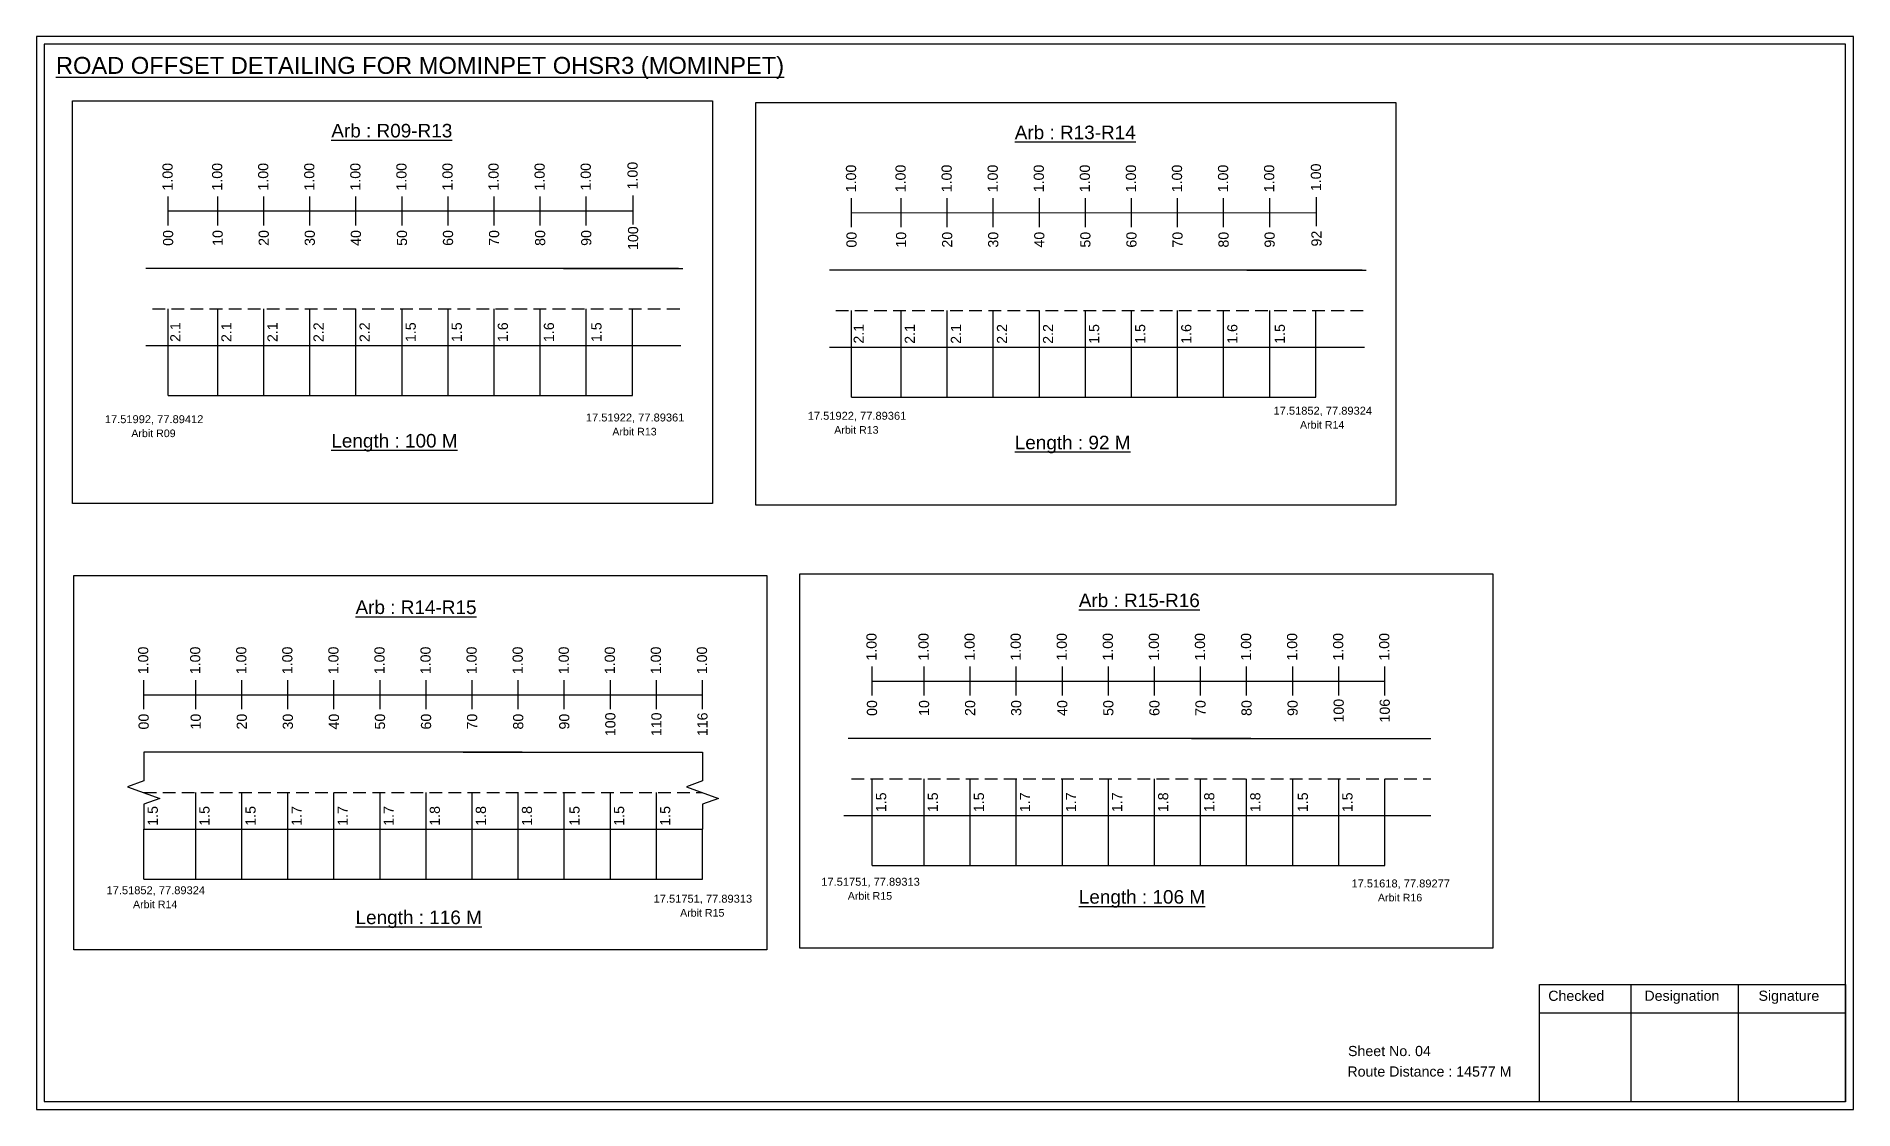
# Model space of a CAD drawing. Header units: inches. Extents: x 777 to 9331, y 1229 to 5049.
# Drawn here: x 5246 to 5782, y 3395 to 3712 of the extents above; entities that cross this region are included whole.
import ezdxf

# ---------------------------------------------------------------- set-up
doc = ezdxf.new("R2010")
doc.units = ezdxf.units.IN
doc.header["$MEASUREMENT"] = 0
doc.linetypes.add('DASHED2', pattern=[0.375, 0.25, -0.125])
doc.layers.add('PDF_Geometry', color=7, linetype='Continuous')
doc.layers.add('PDF_Text', color=5, linetype='Continuous')
doc.styles.add('PDF Arial', font='arial.ttf')
doc.styles.get("Standard").update_dxf_attribs({"font": 'arial.ttf'})

msp = doc.modelspace()

# ---------------------------------------------------------------- texts
at = {"color": 242, "true_color": 0xcd2027}
for s, height, p in [('%%UROAD OFFSET DETAILING FOR MOMINPET OHSR3 (MOMINPET)', 5, (5251.56, 3700.73)), ('%%UArb : R09-R13', 4, (5332.86, 3681.97)), ('%%UArb : R13-R14', 4, (5534.61, 3681.45)), ('%%ULength : 100 M', 4, (5332.86, 3590.47)), ('%%ULength : 92 M', 4, (5534.61, 3589.95)), ('%%UArb : R15-R16', 4, (5553.52, 3543.37)), ('%%UArb : R14-R15', 4, (5340.01, 3541.34)), ('%%ULength : 106 M', 4, (5553.52, 3455.87)), ('%%ULength : 116 M', 4, (5340.01, 3449.84))]:
    msp.add_text(s, height=height, dxfattribs=at).set_placement(p)
at = {"color": 217, "true_color": 0x93278f}
for s, p in [('1.00', (5286.02, 3666.29)), ('1.00', (5300.65, 3666.29)), ('1.00', (5314.25, 3666.29)), ('1.00', (5327.85, 3666.29)), ('1.00', (5341.45, 3666.29)), ('1.00', (5355.05, 3666.29)), ('1.00', (5368.65, 3666.29)), ('1.00', (5382.25, 3666.29)), ('1.00', (5395.85, 3666.29)), ('1.00', (5409.45, 3666.29)), ('1.00', (5423.28, 3666.62)), ('1.00', (5487.77, 3665.78)), ('1.00', (5502.4, 3665.78)), ('1.00', (5516, 3665.78)), ('1.00', (5529.6, 3665.78)), ('1.00', (5543.2, 3665.78)), ('1.00', (5556.8, 3665.78)), ('1.00', (5570.4, 3665.78)), ('1.00', (5584, 3665.78)), ('1.00', (5597.6, 3665.78)), ('1.00', (5611.2, 3665.78)), ('1.00', (5625.02, 3666.11)), ('00', (5286.17, 3649.97)), ('10', (5300.8, 3649.97)), ('20', (5314.4, 3649.97)), ('30', (5328, 3649.97)), ('40', (5341.6, 3649.97)), ('50', (5355.2, 3649.97)), ('60', (5368.8, 3649.97)), ('70', (5382.4, 3649.97)), ('80', (5396, 3649.97)), ('90', (5409.6, 3649.97)), ('100', (5423.43, 3648.76)), ('00', (5487.92, 3649.46)), ('10', (5502.55, 3649.46)), ('20', (5516.15, 3649.46)), ('30', (5529.75, 3649.46)), ('40', (5543.35, 3649.46)), ('50', (5556.95, 3649.46)), ('60', (5570.55, 3649.46)), ('70', (5584.15, 3649.46)), ('80', (5597.75, 3649.46)), ('90', (5611.35, 3649.46)), ('92', (5625.17, 3649.79)), ('1.00', (5493.81, 3527.58)), ('1.00', (5509.18, 3527.58)), ('1.00', (5522.78, 3527.58)), ('1.00', (5536.38, 3527.58)), ('1.00', (5549.98, 3527.58)), ('1.00', (5563.58, 3527.58)), ('1.00', (5577.18, 3527.58)), ('1.00', (5590.78, 3527.58)), ('1.00', (5604.38, 3527.58)), ('1.00', (5617.98, 3527.58)), ('1.00', (5631.58, 3527.58)), ('1.00', (5645.18, 3527.58)), ('1.00', (5278.8, 3523.57)), ('1.00', (5294.17, 3523.57)), ('1.00', (5307.77, 3523.57)), ('1.00', (5321.37, 3523.57)), ('1.00', (5334.97, 3523.57)), ('1.00', (5348.57, 3523.57)), ('1.00', (5362.17, 3523.57)), ('1.00', (5375.77, 3523.57)), ('1.00', (5389.37, 3523.57)), ('1.00', (5402.97, 3523.57)), ('1.00', (5416.57, 3523.57)), ('1.00', (5430.17, 3523.57)), ('1.00', (5443.77, 3523.57)), ('00', (5493.96, 3511.26)), ('10', (5509.33, 3511.26)), ('20', (5522.93, 3511.26)), ('30', (5536.53, 3511.26)), ('40', (5550.13, 3511.26)), ('50', (5563.73, 3511.26)), ('60', (5577.33, 3511.26)), ('70', (5590.93, 3511.26)), ('80', (5604.53, 3511.26)), ('90', (5618.13, 3511.26)), ('100', (5631.73, 3509.31)), ('106', (5645.33, 3509.31)), ('00', (5278.95, 3507.25)), ('10', (5294.32, 3507.25)), ('20', (5307.92, 3507.25)), ('30', (5321.52, 3507.25)), ('40', (5335.12, 3507.25)), ('50', (5348.72, 3507.25)), ('60', (5362.32, 3507.25)), ('70', (5375.92, 3507.25)), ('80', (5389.52, 3507.25)), ('90', (5403.12, 3507.25)), ('100', (5416.72, 3505.29)), ('110', (5430.32, 3505.29)), ('116', (5443.92, 3505.29))]:
    msp.add_text(s, height=3, rotation=90, dxfattribs=at).set_placement(p)
for s, p in [('2.1', (5288.3, 3621.64)), ('2.1', (5303.39, 3621.59)), ('2.1', (5316.99, 3621.59)), ('2.2', (5330.59, 3621.59)), ('2.2', (5344.19, 3621.59)), ('1.5', (5357.79, 3621.59)), ('1.5', (5371.39, 3621.59)), ('1.6', (5384.99, 3621.59)), ('1.6', (5398.59, 3621.59)), ('1.5', (5412.62, 3621.59)), ('2.1', (5490.04, 3621.12)), ('2.1', (5505.14, 3621.07)), ('2.1', (5518.74, 3621.07)), ('2.2', (5532.34, 3621.07)), ('2.2', (5545.94, 3621.07)), ('1.5', (5559.54, 3621.07)), ('1.5', (5573.14, 3621.07)), ('1.6', (5586.74, 3621.07)), ('1.6', (5600.34, 3621.07)), ('1.5', (5614.36, 3621.07)), ('1.5', (5496.66, 3482.87)), ('1.5', (5511.92, 3482.87)), ('1.5', (5525.52, 3482.87)), ('1.7', (5539.12, 3482.87)), ('1.7', (5552.72, 3482.87)), ('1.7', (5566.32, 3482.87)), ('1.8', (5579.92, 3482.87)), ('1.8', (5593.52, 3482.87)), ('1.8', (5607.12, 3482.87)), ('1.5', (5621.15, 3482.87)), ('1.5', (5634.32, 3482.87)), ('1.5', (5281.65, 3478.86)), ('1.5', (5296.91, 3478.86)), ('1.5', (5310.51, 3478.86)), ('1.7', (5324.11, 3478.86)), ('1.7', (5337.71, 3478.86)), ('1.7', (5351.31, 3478.86)), ('1.8', (5364.91, 3478.86)), ('1.8', (5378.51, 3478.86)), ('1.8', (5392.11, 3478.86)), ('1.5', (5406.14, 3478.86)), ('1.5', (5419.31, 3478.86)), ('1.5', (5432.91, 3478.86))]:
    msp.add_text(s, height=3, rotation=90).set_placement(p)
at = {"color": 5}
for s, height, p in [('17.51992, 77.89412', 2.34, (5266, 3597.66)), ('17.51922, 77.89361', 2.34, (5408, 3598.16)), ('17.51922, 77.89361', 2.34, (5473.5, 3598.67)), ('17.51852, 77.89324', 2.34, (5611, 3600.17)), ('Arbit R09', 2.246, (5273.82, 3593.54)), ('Arbit R13', 2.246, (5415.82, 3594.04)), ('Arbit R13', 2.246, (5481.32, 3594.54)), ('Arbit R14', 2.246, (5618.82, 3596.04)), ('17.51852, 77.89324', 2.34, (5266.5, 3458.66)), ('17.51751, 77.89313', 2.34, (5477.5, 3461.16)), ('17.51618, 77.89277', 2.34, (5634, 3460.66)), ('Arbit R14', 2.246, (5274.32, 3454.54)), ('17.51751, 77.89313', 2.34, (5428, 3456.16)), ('Arbit R15', 2.246, (5485.32, 3457.04)), ('Arbit R16', 2.246, (5641.82, 3456.54)), ('Arbit R15', 2.246, (5435.82, 3452.04))]:
    msp.add_text(s, height=height, dxfattribs=at).set_placement(p)
for s, p in [('Sheet No. 04', (5632.99, 3410.89)), ('Route Distance : 14577 M', (5632.8, 3404.84))]:
    msp.add_text(s, height=3).set_placement(p)
at = {"layer": 'PDF_Text', "color": 7, "attachment_point": 7, "style": 'PDF Arial'}
for s, insert, char_height in [('Checked', (5692.1, 3427.14), 3.001), ('Designation', (5720.48, 3426.3), 3.0006), ('Signature', (5754.16, 3426.3), 3.001)]:
    msp.add_mtext(s, dxfattribs=dict(at, insert=insert, char_height=char_height))

# ---------------------------------------------------------------- linework, layer by layer
at = {"color": 217, "true_color": 0x93278f}
for p, q in [((5284.7, 3656), (5284.7, 3664.55)), ((5299.33, 3656), (5299.33, 3664.55)), ((5312.93, 3656), (5312.93, 3664.55)), ((5326.53, 3656), (5326.53, 3664.55)), ((5340.13, 3656), (5340.13, 3664.55)), ((5353.73, 3656), (5353.73, 3664.55)), ((5367.33, 3656), (5367.33, 3664.55)), ((5380.93, 3656), (5380.93, 3664.55)), ((5394.53, 3656), (5394.53, 3664.55)), ((5408.13, 3656), (5408.13, 3664.55)), ((5421.95, 3656.33), (5421.95, 3664.88)), ((5623.69, 3655.81), (5623.69, 3664.37)), ((5284.7, 3660.28), (5421.95, 3660.36)), ((5486.44, 3655.48), (5486.44, 3664.04)), ((5486.44, 3659.76), (5623.69, 3659.84)), ((5501.07, 3655.48), (5501.07, 3664.04)), ((5514.67, 3655.48), (5514.67, 3664.04)), ((5528.27, 3655.48), (5528.27, 3664.04)), ((5541.87, 3655.48), (5541.87, 3664.04)), ((5555.47, 3655.48), (5555.47, 3664.04)), ((5569.07, 3655.48), (5569.07, 3664.04)), ((5582.67, 3655.48), (5582.67, 3664.04)), ((5596.27, 3655.48), (5596.27, 3664.04)), ((5609.87, 3655.48), (5609.87, 3664.04)), ((5492.49, 3517.29), (5492.49, 3525.84)), ((5507.86, 3517.29), (5507.86, 3525.84)), ((5521.46, 3517.29), (5521.46, 3525.84)), ((5535.06, 3517.29), (5535.06, 3525.84)), ((5548.66, 3517.29), (5548.66, 3525.84)), ((5562.26, 3517.29), (5562.26, 3525.84)), ((5575.86, 3517.29), (5575.86, 3525.84)), ((5589.46, 3517.29), (5589.46, 3525.84)), ((5603.06, 3517.29), (5603.06, 3525.84)), ((5616.66, 3517.29), (5616.66, 3525.84)), ((5630.26, 3517.29), (5630.26, 3525.84)), ((5643.86, 3517.29), (5643.86, 3525.84)), ((5277.47, 3513.27), (5277.47, 3521.83)), ((5292.84, 3513.27), (5292.84, 3521.83)), ((5306.44, 3513.27), (5306.44, 3521.83)), ((5320.04, 3513.27), (5320.04, 3521.83)), ((5333.64, 3513.27), (5333.64, 3521.83)), ((5347.24, 3513.27), (5347.24, 3521.83)), ((5360.84, 3513.27), (5360.84, 3521.83)), ((5374.44, 3513.27), (5374.44, 3521.83)), ((5388.04, 3513.27), (5388.04, 3521.83)), ((5401.64, 3513.27), (5401.64, 3521.83)), ((5415.24, 3513.27), (5415.24, 3521.83)), ((5428.84, 3513.27), (5428.84, 3521.83)), ((5442.44, 3513.27), (5442.44, 3521.83)), ((5492.49, 3521.56), (5643.86, 3521.56)), ((5277.47, 3517.54), (5442.44, 3517.54))]:
    msp.add_line(p, q, dxfattribs=at)
for p, q in [((5435.39, 3643.27), (5278.14, 3643.27)), ((5401.38, 3643.27), (5436.63, 3643.27)), ((5637.13, 3642.76), (5479.89, 3642.76)), ((5603.12, 3642.76), (5638.37, 3642.76)), ((5284.7, 3605.85), (5284.7, 3631.39)), ((5299.33, 3605.85), (5299.33, 3631.39)), ((5312.93, 3605.85), (5312.93, 3631.39)), ((5326.53, 3605.85), (5326.53, 3631.39)), ((5340.13, 3605.85), (5340.13, 3631.39)), ((5353.73, 3605.85), (5353.73, 3631.39)), ((5367.33, 3605.85), (5367.33, 3631.39)), ((5380.93, 3605.85), (5380.93, 3631.39)), ((5394.53, 3605.85), (5394.53, 3631.39)), ((5408.13, 3605.85), (5408.13, 3631.39)), ((5421.73, 3605.85), (5421.73, 3631.39)), ((5486.44, 3605.34), (5486.44, 3630.88)), ((5501.07, 3605.34), (5501.07, 3630.88)), ((5514.67, 3605.34), (5514.67, 3630.88)), ((5528.27, 3605.34), (5528.27, 3630.88)), ((5541.87, 3605.34), (5541.87, 3630.88)), ((5555.47, 3605.34), (5555.47, 3630.88)), ((5569.07, 3605.34), (5569.07, 3630.88)), ((5582.67, 3605.34), (5582.67, 3630.88)), ((5596.27, 3605.34), (5596.27, 3630.88)), ((5609.87, 3605.34), (5609.87, 3630.88)), ((5623.47, 3605.34), (5623.47, 3630.88)), ((5278.14, 3620.59), (5310.26, 3620.59)), ((5310.26, 3620.59), (5436.08, 3620.59)), ((5479.89, 3620.07), (5512, 3620.07)), ((5512, 3620.07), (5637.82, 3620.07)), ((5604.26, 3504.56), (5485.4, 3504.56)), ((5586.78, 3504.56), (5657.46, 3504.56)), ((5389.24, 3500.55), (5277.47, 3500.55)), ((5371.77, 3500.55), (5442.44, 3500.55)), ((5492.49, 3467.14), (5492.49, 3492.68)), ((5507.86, 3467.14), (5507.86, 3492.68)), ((5521.46, 3467.14), (5521.46, 3492.68)), ((5535.06, 3467.14), (5535.06, 3492.68)), ((5548.66, 3467.14), (5548.66, 3492.68)), ((5562.26, 3467.14), (5562.26, 3492.68)), ((5575.86, 3467.14), (5575.86, 3492.68)), ((5589.46, 3467.14), (5589.46, 3492.68)), ((5603.06, 3467.14), (5603.06, 3492.68)), ((5616.66, 3467.14), (5616.66, 3492.68)), ((5630.26, 3467.14), (5630.26, 3492.68)), ((5643.86, 3467.14), (5643.86, 3492.68)), ((5292.84, 3463.13), (5292.84, 3488.66)), ((5306.44, 3463.13), (5306.44, 3488.66)), ((5320.04, 3463.13), (5320.04, 3488.66)), ((5333.64, 3463.13), (5333.64, 3488.66)), ((5347.24, 3463.13), (5347.24, 3488.66)), ((5360.84, 3463.13), (5360.84, 3488.66)), ((5374.44, 3463.13), (5374.44, 3488.66)), ((5388.04, 3463.13), (5388.04, 3488.66)), ((5401.64, 3463.13), (5401.64, 3488.66)), ((5415.24, 3463.13), (5415.24, 3488.66)), ((5428.84, 3463.13), (5428.84, 3488.66)), ((5484.2, 3481.88), (5657.46, 3481.88)), ((5277.47, 3477.86), (5442.44, 3477.86)), ((5277.47, 3463.13), (5277.47, 3477.86)), ((5442.44, 3463.13), (5442.44, 3477.86))]:
    msp.add_line(p, q)
at = {"linetype": 'DASHED2', "ltscale": 15}
for p, q in [((5280.07, 3631.39), (5436.37, 3631.39)), ((5481.81, 3630.88), (5638.12, 3630.88)), ((5486.43, 3492.68), (5657.46, 3492.68)), ((5277.47, 3488.66), (5442.44, 3488.66))]:
    msp.add_line(p, q, dxfattribs=at)
at = {"color": 5}
for p, q in [((5284.7, 3605.85), (5421.73, 3605.85)), ((5486.44, 3605.34), (5623.47, 3605.34)), ((5492.49, 3467.14), (5643.86, 3467.14)), ((5277.47, 3463.13), (5442.44, 3463.13))]:
    msp.add_line(p, q, dxfattribs=at)
for points in [[(5256.42, 3692.8), (5445.35, 3692.8), (5445.35, 3573.98), (5256.42, 3573.98)], [(5458.17, 3692.29), (5647.09, 3692.29), (5647.09, 3573.46), (5458.17, 3573.46)], [(5256.87, 3552.7), (5461.43, 3552.7), (5461.43, 3442.2), (5256.87, 3442.2)], [(5471.17, 3553.23), (5675.73, 3553.23), (5675.73, 3442.73), (5471.17, 3442.73)]]:
    msp.add_lwpolyline(points, close=True)
at = {"linetype": 'Continuous'}
for points in [[(5277.47, 3500.55), (5277.47, 3492.12), (5272.73, 3490.39), (5282.21, 3486.94), (5277.47, 3485.21), (5277.47, 3477.86)], [(5442.44, 3500.55), (5442.44, 3492.12), (5437.7, 3490.39), (5447.18, 3486.94), (5442.44, 3485.21), (5442.44, 3477.86)]]:
    msp.add_lwpolyline(points, dxfattribs=at)
at = {"layer": 'PDF_Geometry'}
for points in [[(5245.78, 3711.8), (5245.78, 3395.09), (5782.25, 3395.09), (5782.25, 3711.8)], [(5248.11, 3709.47), (5248.11, 3397.51), (5779.84, 3397.51), (5779.84, 3709.47)]]:
    msp.add_lwpolyline(points, close=True, dxfattribs=at)
at = {"layer": 'PDF_Geometry', "color": 242, "true_color": 0xcc1f26}
msp.add_lwpolyline([(5779.84, 3397.41), (5689.49, 3397.41), (5689.49, 3432.03), (5779.84, 3432.03)], close=True, dxfattribs=at)
for points in [[(5716.47, 3432.03), (5716.47, 3397.41)], [(5748.2, 3432.03), (5748.2, 3397.41)], [(5689.49, 3423.65), (5779.84, 3423.65)]]:
    msp.add_lwpolyline(points, dxfattribs=at)

msp.set_redraw_order([(e.dxf.handle, doc.entitydb.next_handle()) for e in msp.query("TEXT MTEXT ATTDEF DIMENSION ARC_DIMENSION")])  # texts and dimensions are drawn at this point

doc.saveas('drawing.dxf')
